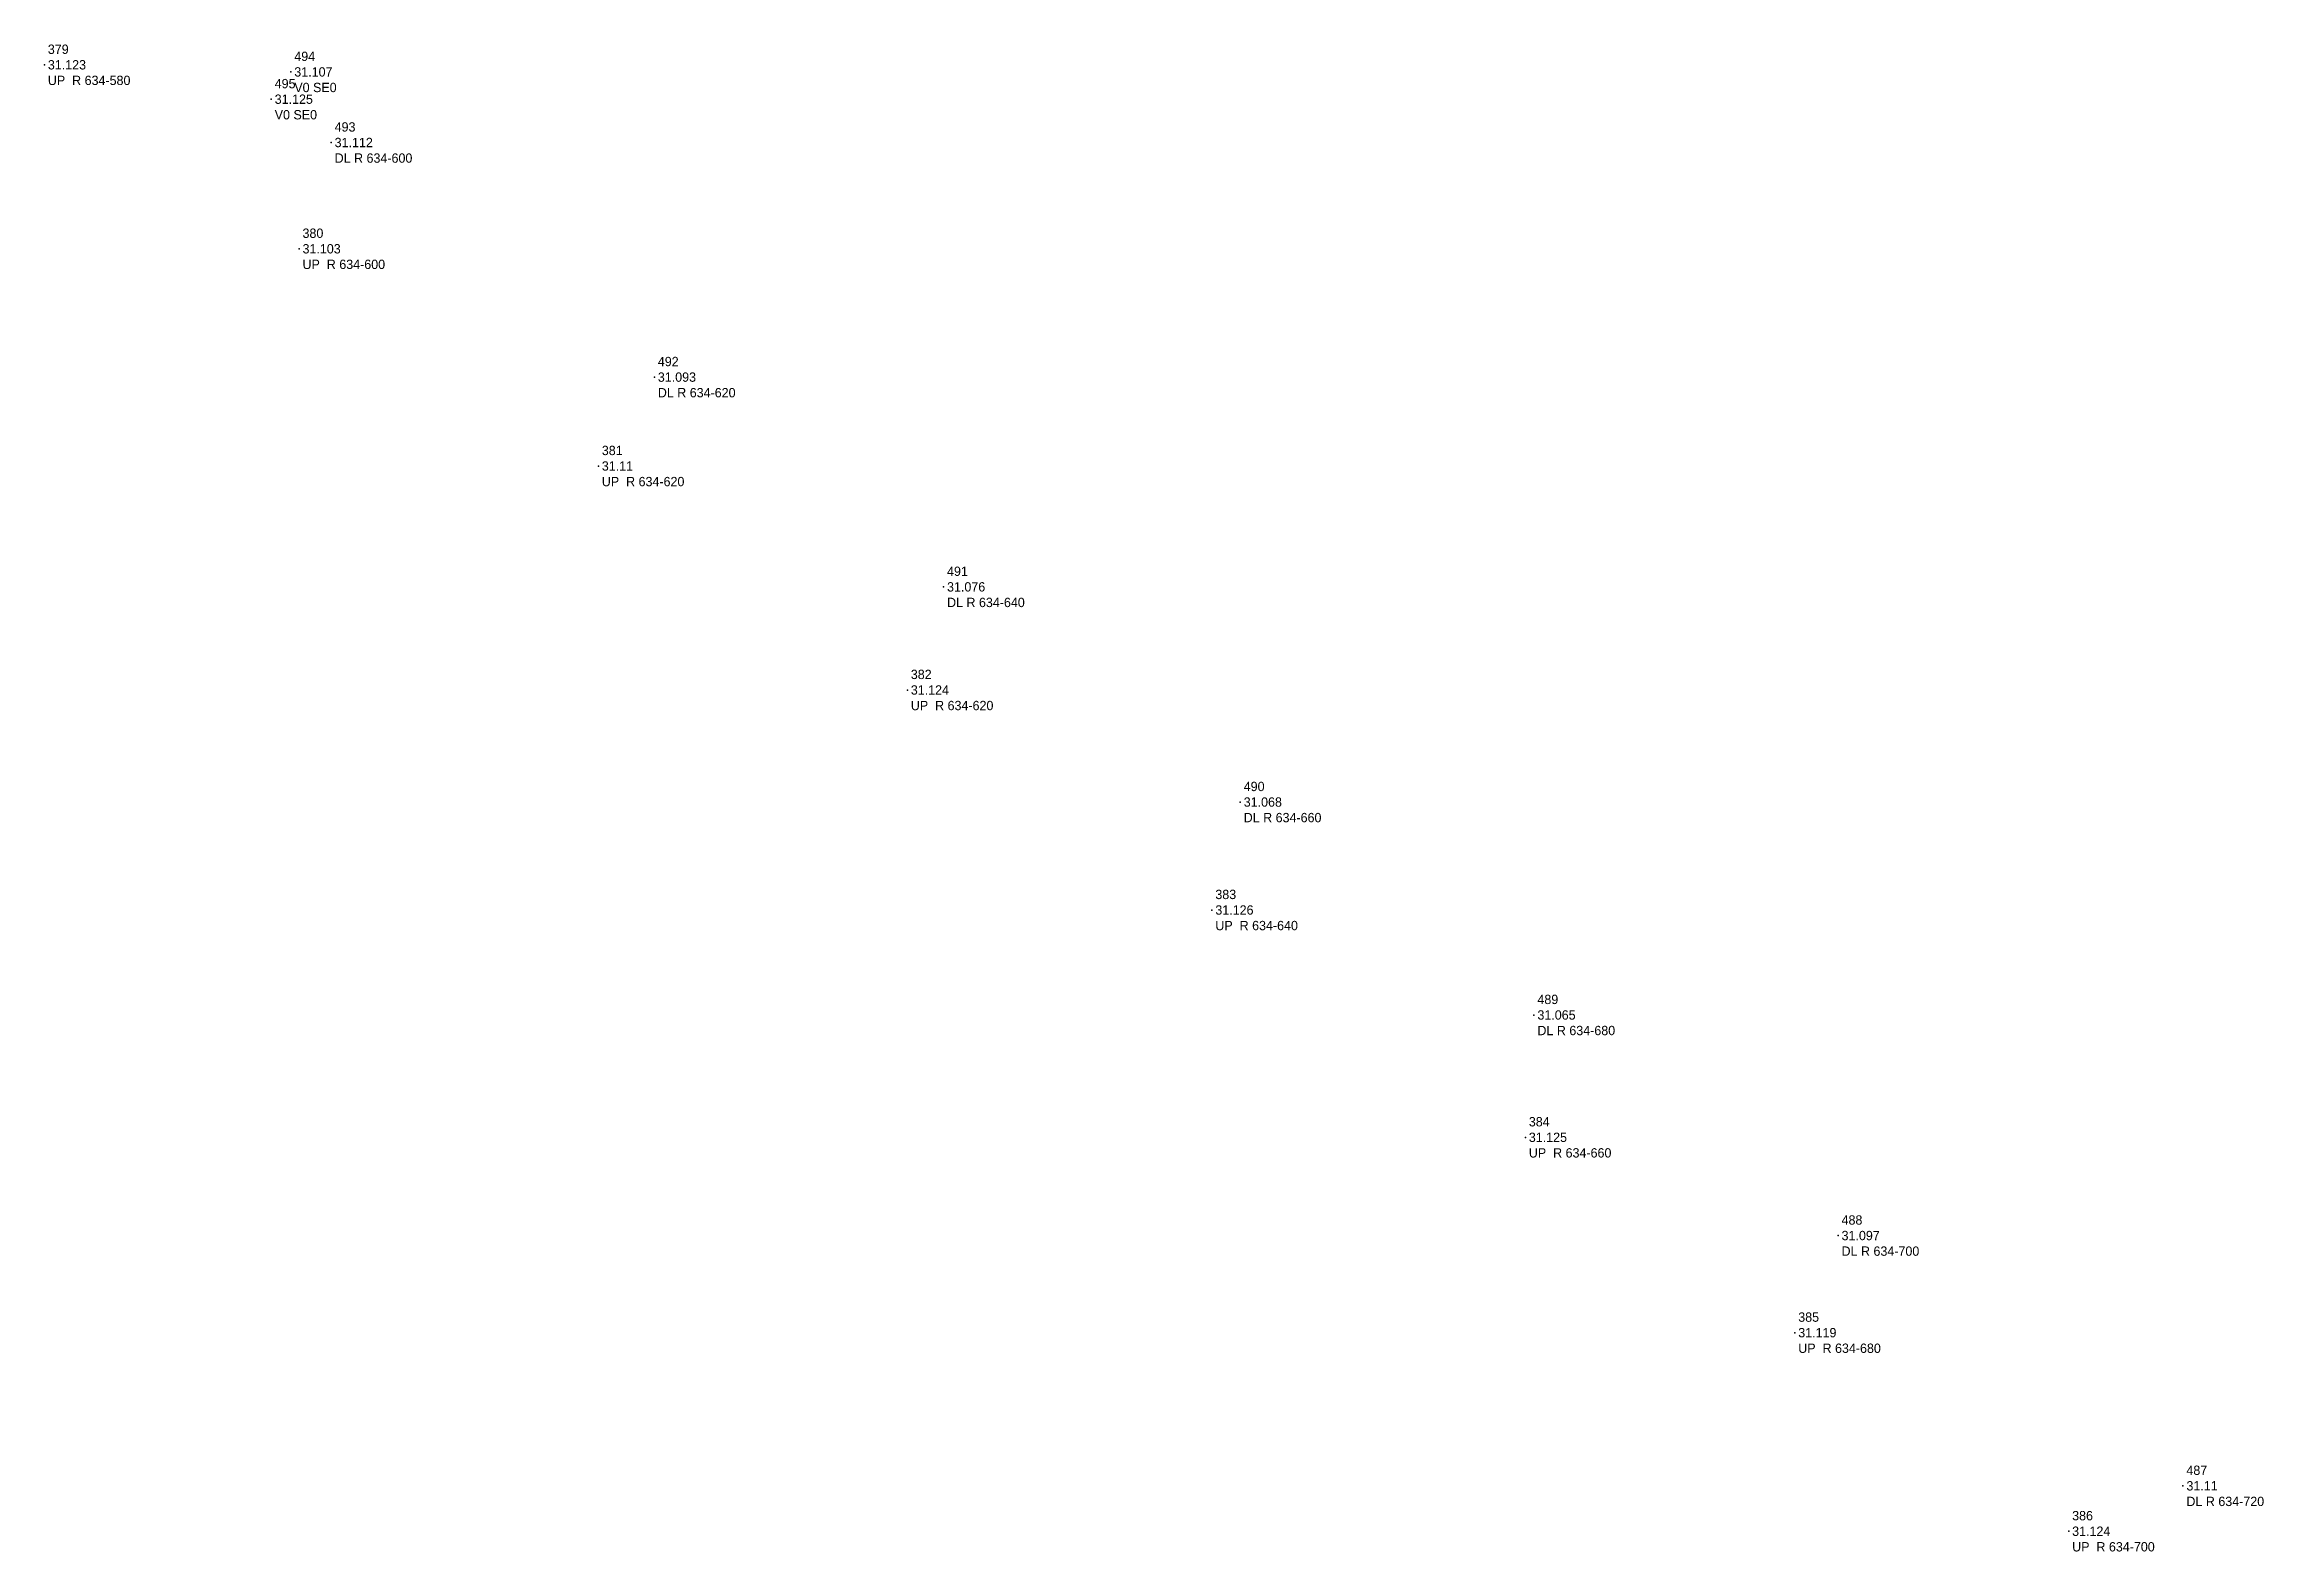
# Model space of a CAD drawing. Header units: metres. Extents: x 169978 to 830021, y 964681 to 1014880.
# Drawn here: x 829213.3 to 829332.2, y 979391.8 to 979472.5 of the extents above; entities that cross this region are included whole.
import ezdxf

# ---------------------------------------------------------------- set-up
doc = ezdxf.new("R2010")
doc.units = ezdxf.units.M

msp = doc.modelspace()

# ---------------------------------------------------------------- texts
at = {"layer": 'MEJ TO TNCH28-100 TO CH35-580_Survey', "char_height": 0.5, "attachment_point": 4}
for s, insert, width in [(' 379\\P 31.123\\P UP  R 634-580', (829213.32, 979471.36, 31.12), 7), (' 494\\P 31.107\\P V0 SE0', (829226.52, 979470.98, 31.11), 3.5), (' 495\\P 31.125\\P V0 SE0', (829225.47, 979469.52, 31.12), 3.5), (' 493\\P 31.112\\P DL R 634-600', (829228.68, 979467.2, 31.11), 6.5), (' 380\\P 31.103\\P UP  R 634-600', (829226.96, 979461.51, 31.1), 7), (' 492\\P 31.093\\P DL R 634-620', (829245.99, 979454.64, 31.09), 6.5), (' 381\\P 31.11\\P UP  R 634-620', (829242.99, 979449.88, 31.11), 7), (' 491\\P 31.076\\P DL R 634-640', (829261.48, 979443.41, 31.08), 6.5), (' 382\\P 31.124\\P UP  R 634-620', (829259.54, 979437.89, 31.12), 7), (' 490\\P 31.068\\P DL R 634-660', (829277.37, 979431.89, 31.07), 6.5), (' 383\\P 31.126\\P UP  R 634-640', (829275.85, 979426.11, 31.13), 7), (' 489\\P 31.065\\P DL R 634-680', (829293.1, 979420.49, 31.07), 6.5), (' 384\\P 31.125\\P UP  R 634-660', (829292.64, 979413.94, 31.12), 7), (' 488\\P 31.097\\P DL R 634-700', (829309.39, 979408.68, 31.1), 6.5), (' 385\\P 31.119\\P UP  R 634-680', (829307.07, 979403.48, 31.12), 7), (' 487\\P 31.11\\P DL R 634-720', (829327.86, 979395.28, 31.11), 6.5), (' 386\\P 31.124\\P UP  R 634-700', (829321.74, 979392.85, 31.12), 7)]:
    msp.add_mtext(s, dxfattribs=dict(at, insert=insert, width=width))

# ---------------------------------------------------------------- linework, layer by layer
at = {"layer": 'MEJ TO TNCH28-100 TO CH35-580_Survey'}
for p in [(829213.32, 979471.36, 31.12), (829226.52, 979470.98, 31.11), (829225.47, 979469.52, 31.12), (829228.68, 979467.2, 31.11), (829226.96, 979461.51, 31.1), (829245.99, 979454.64, 31.09), (829242.99, 979449.88, 31.11), (829261.48, 979443.41, 31.08), (829259.54, 979437.89, 31.12), (829277.37, 979431.89, 31.07), (829275.85, 979426.11, 31.13), (829293.1, 979420.49, 31.07), (829292.64, 979413.94, 31.12), (829309.39, 979408.68, 31.1), (829307.07, 979403.48, 31.12), (829327.86, 979395.28, 31.11), (829321.74, 979392.85, 31.12)]:
    msp.add_point(p, dxfattribs=at)

msp.set_redraw_order([(e.dxf.handle, doc.entitydb.next_handle()) for e in msp.query("TEXT MTEXT ATTDEF DIMENSION ARC_DIMENSION")])  # texts and dimensions are drawn at this point

doc.saveas('drawing.dxf')
